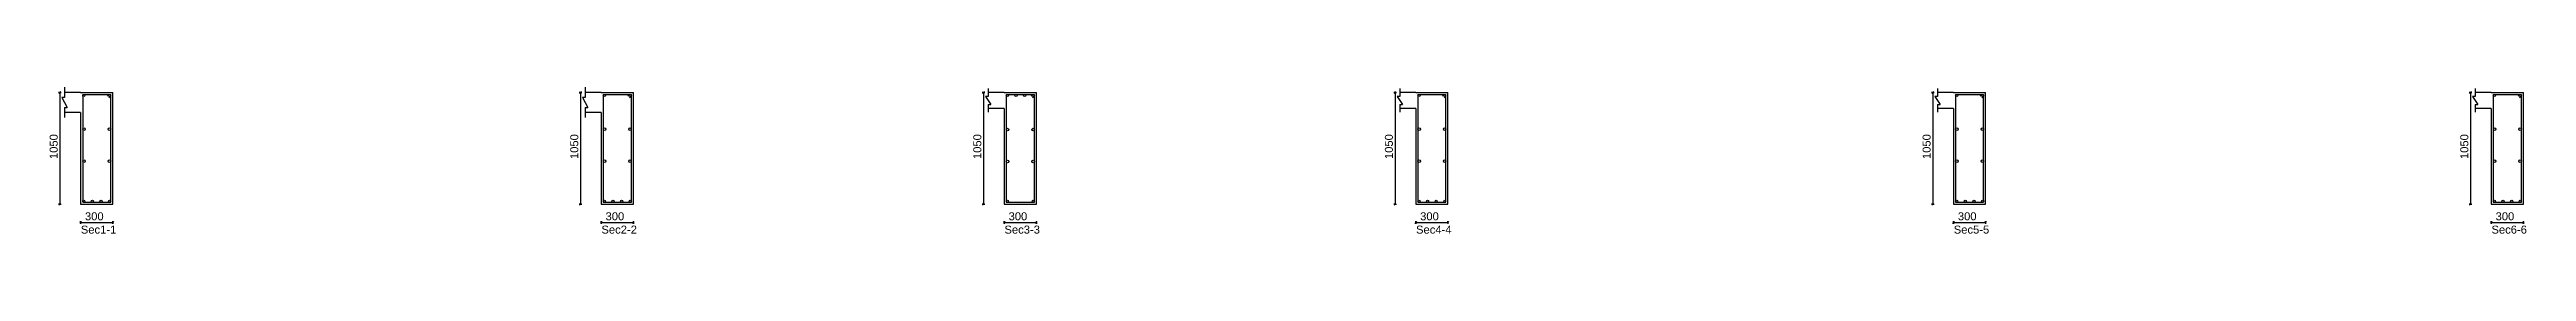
# Model space of a CAD drawing. Extents: x 0 to 98, y 3 to 248.
# Drawn here: x 42.32 to 65.49, y 242.55 to 243.93 of the extents above; entities that cross this region are included whole.
import ezdxf

# ---------------------------------------------------------------- set-up
doc = ezdxf.new("R2010")
doc.units = 0
for name, color, linetype in [('Beam_Cross_Label', 4, 'CONTINUOUS'), ('Beam_CrossSection', 2, 'CONTINUOUS'), ('dim_all', 7, 'CONTINUOUS'), ('main_botbars', 4, 'CONTINUOUS'), ('main_topbars', 4, 'CONTINUOUS'), ('Sidefacebar', 140, 'CONTINUOUS'), ('Stirrup_bar', 1, 'CONTINUOUS')]:
    doc.layers.add(name, color=color, linetype=linetype)
doc.styles.add('STRUDS_Arial', font='ARIAL.TTF', dxfattribs={"height": 0.04})

msp = doc.modelspace()

# ---------------------------------------------------------------- texts
at = {"layer": 'Beam_Cross_Label', "style": 'STRUDS_Arial'}
for s, p in [('Sec1-1', (42.6165, 242.555)), ('Sec2-2', (47.4865, 242.555)), ('Sec3-3', (51.2565, 242.555)), ('Sec4-4', (55.1065, 242.555)), ('Sec5-5', (60.1365, 242.555)), ('Sec6-6', (65.1665, 242.555))]:
    msp.add_text(s, height=0.075, dxfattribs=at).set_placement(p)
at = {"layer": 'dim_all', "style": 'STRUDS_Arial'}
for p in [(42.4, 243.255), (47.27, 243.255), (51.04, 243.255), (54.89, 243.255), (59.92, 243.255), (64.95, 243.255)]:
    msp.add_text('1050', height=0.075, rotation=90, dxfattribs=at).set_placement(p)
for p in [(42.655, 242.68), (47.525, 242.68), (51.295, 242.68), (55.145, 242.68), (60.175, 242.68), (65.205, 242.68)]:
    msp.add_text('300', height=0.075, dxfattribs=at).set_placement(p)

# ---------------------------------------------------------------- linework, layer by layer
at = {"layer": 'Beam_CrossSection'}
for p, q in [((42.465, 243.833), (42.44, 243.833)), ((42.44, 243.833), (42.49, 243.738)), ((42.465, 243.928), (42.465, 243.833)), ((42.615, 243.88), (42.465, 243.88)), ((42.615, 243.88), (42.915, 243.88)), ((42.615, 243.88), (42.615, 243.88)), ((42.915, 242.83), (42.915, 243.88)), ((42.915, 243.88), (42.915, 243.88)), ((47.335, 243.833), (47.31, 243.833)), ((47.31, 243.833), (47.36, 243.738)), ((47.335, 243.928), (47.335, 243.833)), ((47.485, 243.88), (47.335, 243.88)), ((47.485, 243.88), (47.785, 243.88)), ((47.485, 243.88), (47.485, 243.88)), ((47.785, 242.83), (47.785, 243.88)), ((47.785, 243.88), (47.785, 243.88)), ((51.105, 243.843), (51.08, 243.843)), ((51.08, 243.843), (51.13, 243.768)), ((51.105, 243.918), (51.105, 243.843)), ((51.255, 243.88), (51.105, 243.88)), ((51.105, 243.768), (51.105, 243.693)), ((51.105, 243.768), (51.13, 243.768)), ((51.255, 243.88), (51.555, 243.88)), ((51.255, 243.88), (51.255, 243.88)), ((51.555, 242.83), (51.555, 243.88)), ((51.555, 243.88), (51.555, 243.88)), ((54.955, 243.843), (54.93, 243.843)), ((54.93, 243.843), (54.98, 243.768)), ((54.955, 243.918), (54.955, 243.843)), ((55.105, 243.88), (54.955, 243.88)), ((54.955, 243.768), (54.955, 243.693)), ((54.955, 243.768), (54.98, 243.768)), ((55.105, 243.88), (55.405, 243.88)), ((55.105, 243.88), (55.105, 243.88)), ((55.405, 242.83), (55.405, 243.88)), ((55.405, 243.88), (55.405, 243.88)), ((59.985, 243.843), (59.96, 243.843)), ((59.96, 243.843), (60.01, 243.768)), ((59.985, 243.918), (59.985, 243.843)), ((60.135, 243.88), (59.985, 243.88)), ((59.985, 243.768), (59.985, 243.693)), ((59.985, 243.768), (60.01, 243.768)), ((60.135, 243.88), (60.435, 243.88)), ((60.135, 243.88), (60.135, 243.88)), ((60.435, 242.83), (60.435, 243.88)), ((60.435, 243.88), (60.435, 243.88)), ((65.015, 243.843), (64.99, 243.843)), ((64.99, 243.843), (65.04, 243.768)), ((65.015, 243.918), (65.015, 243.843)), ((65.165, 243.88), (65.015, 243.88)), ((65.015, 243.768), (65.015, 243.693)), ((65.015, 243.768), (65.04, 243.768)), ((65.165, 243.88), (65.465, 243.88)), ((65.165, 243.88), (65.165, 243.88)), ((65.465, 242.83), (65.465, 243.88)), ((65.465, 243.88), (65.465, 243.88)), ((42.465, 243.738), (42.465, 243.643)), ((42.465, 243.738), (42.49, 243.738)), ((42.615, 243.69), (42.465, 243.69)), ((42.615, 243.69), (42.615, 242.83)), ((47.335, 243.738), (47.335, 243.643)), ((47.335, 243.738), (47.36, 243.738)), ((47.485, 243.69), (47.335, 243.69)), ((47.485, 243.69), (47.485, 242.83)), ((51.255, 243.73), (51.105, 243.73)), ((51.255, 243.73), (51.255, 242.83)), ((55.105, 243.73), (54.955, 243.73)), ((55.105, 243.73), (55.105, 242.83)), ((60.135, 243.73), (59.985, 243.73)), ((60.135, 243.73), (60.135, 242.83)), ((65.165, 243.73), (65.015, 243.73)), ((65.165, 243.73), (65.165, 242.83)), ((42.615, 242.83), (42.915, 242.83)), ((47.485, 242.83), (47.785, 242.83)), ((51.255, 242.83), (51.555, 242.83)), ((55.105, 242.83), (55.405, 242.83)), ((60.135, 242.83), (60.435, 242.83)), ((65.165, 242.83), (65.465, 242.83))]:
    msp.add_line(p, q, dxfattribs=at)
at = {"layer": 'dim_all'}
for p, q in [((42.42, 243.88), (42.4075, 243.88)), ((42.42, 243.88), (42.4112, 243.871)), ((42.42, 243.88), (42.4289, 243.889)), ((42.42, 243.88), (42.4325, 243.88)), ((42.42, 243.88), (42.42, 242.83)), ((47.29, 243.88), (47.2775, 243.88)), ((47.29, 243.88), (47.2812, 243.871)), ((47.29, 243.88), (47.2989, 243.889)), ((47.29, 243.88), (47.3025, 243.88)), ((47.29, 243.88), (47.29, 242.83)), ((51.06, 243.88), (51.0475, 243.88)), ((51.06, 243.88), (51.0512, 243.871)), ((51.06, 243.88), (51.0689, 243.889)), ((51.06, 243.88), (51.0725, 243.88)), ((51.06, 243.88), (51.06, 242.83)), ((54.91, 243.88), (54.8975, 243.88)), ((54.91, 243.88), (54.9012, 243.871)), ((54.91, 243.88), (54.9188, 243.889)), ((54.91, 243.88), (54.9225, 243.88)), ((54.91, 243.88), (54.91, 242.83)), ((59.94, 243.88), (59.9275, 243.88)), ((59.94, 243.88), (59.9312, 243.871)), ((59.94, 243.88), (59.9489, 243.889)), ((59.94, 243.88), (59.9525, 243.88)), ((59.94, 243.88), (59.94, 242.83)), ((64.97, 243.88), (64.9575, 243.88)), ((64.97, 243.88), (64.9612, 243.871)), ((64.97, 243.88), (64.9789, 243.889)), ((64.97, 243.88), (64.9825, 243.88)), ((64.97, 243.88), (64.97, 242.83)), ((42.42, 242.83), (42.4075, 242.83)), ((42.42, 242.83), (42.4112, 242.821)), ((42.42, 242.83), (42.4289, 242.839)), ((42.42, 242.83), (42.4325, 242.83)), ((47.29, 242.83), (47.2775, 242.83)), ((47.29, 242.83), (47.2812, 242.821)), ((47.29, 242.83), (47.2989, 242.839)), ((47.29, 242.83), (47.3025, 242.83)), ((51.06, 242.83), (51.0475, 242.83)), ((51.06, 242.83), (51.0512, 242.821)), ((51.06, 242.83), (51.0689, 242.839)), ((51.06, 242.83), (51.0725, 242.83)), ((54.91, 242.83), (54.8975, 242.83)), ((54.91, 242.83), (54.9012, 242.821)), ((54.91, 242.83), (54.9188, 242.839)), ((54.91, 242.83), (54.9225, 242.83)), ((59.94, 242.83), (59.9275, 242.83)), ((59.94, 242.83), (59.9312, 242.821)), ((59.94, 242.83), (59.9489, 242.839)), ((59.94, 242.83), (59.9525, 242.83)), ((64.97, 242.83), (64.9575, 242.83)), ((64.97, 242.83), (64.9612, 242.821)), ((64.97, 242.83), (64.9789, 242.839)), ((64.97, 242.83), (64.9825, 242.83)), ((42.615, 242.66), (42.6062, 242.651)), ((42.615, 242.66), (42.615, 242.673)), ((42.615, 242.66), (42.6239, 242.669)), ((42.615, 242.66), (42.615, 242.648)), ((42.615, 242.66), (42.915, 242.66)), ((42.915, 242.66), (42.9062, 242.651)), ((42.915, 242.66), (42.915, 242.673)), ((42.915, 242.66), (42.9239, 242.669)), ((42.915, 242.66), (42.915, 242.648)), ((47.485, 242.66), (47.4762, 242.651)), ((47.485, 242.66), (47.485, 242.673)), ((47.485, 242.66), (47.4939, 242.669)), ((47.485, 242.66), (47.485, 242.648)), ((47.485, 242.66), (47.785, 242.66)), ((47.785, 242.66), (47.7762, 242.651)), ((47.785, 242.66), (47.785, 242.673)), ((47.785, 242.66), (47.7938, 242.669)), ((47.785, 242.66), (47.785, 242.648)), ((51.255, 242.66), (51.2462, 242.651)), ((51.255, 242.66), (51.255, 242.673)), ((51.255, 242.66), (51.2639, 242.669)), ((51.255, 242.66), (51.255, 242.648)), ((51.255, 242.66), (51.555, 242.66)), ((51.555, 242.66), (51.5462, 242.651)), ((51.555, 242.66), (51.555, 242.673)), ((51.555, 242.66), (51.5639, 242.669)), ((51.555, 242.66), (51.555, 242.648)), ((55.105, 242.66), (55.0962, 242.651)), ((55.105, 242.66), (55.105, 242.673)), ((55.105, 242.66), (55.1138, 242.669)), ((55.105, 242.66), (55.105, 242.648)), ((55.105, 242.66), (55.405, 242.66)), ((55.405, 242.66), (55.3962, 242.651)), ((55.405, 242.66), (55.405, 242.673)), ((55.405, 242.66), (55.4138, 242.669)), ((55.405, 242.66), (55.405, 242.648)), ((60.135, 242.66), (60.1262, 242.651)), ((60.135, 242.66), (60.135, 242.673)), ((60.135, 242.66), (60.1439, 242.669)), ((60.135, 242.66), (60.135, 242.648)), ((60.135, 242.66), (60.435, 242.66)), ((60.435, 242.66), (60.4262, 242.651)), ((60.435, 242.66), (60.435, 242.673)), ((60.435, 242.66), (60.4439, 242.669)), ((60.435, 242.66), (60.435, 242.648)), ((65.165, 242.66), (65.1562, 242.651)), ((65.165, 242.66), (65.165, 242.673)), ((65.165, 242.66), (65.1739, 242.669)), ((65.165, 242.66), (65.165, 242.648)), ((65.165, 242.66), (65.465, 242.66)), ((65.465, 242.66), (65.4562, 242.651)), ((65.465, 242.66), (65.465, 242.673)), ((65.465, 242.66), (65.4739, 242.669)), ((65.465, 242.66), (65.465, 242.648))]:
    msp.add_line(p, q, dxfattribs=at)
at = {"layer": 'main_botbars'}
for centre in [(42.6438, 242.859), (42.7246, 242.859), (42.8054, 242.859), (42.8862, 242.859), (47.5138, 242.859), (47.5946, 242.859), (47.6754, 242.859), (47.7562, 242.859), (51.2838, 242.859), (51.5263, 242.859), (55.1338, 242.859), (55.2146, 242.859), (55.2954, 242.859), (55.3762, 242.859), (60.1638, 242.859), (60.2446, 242.859), (60.3254, 242.859), (60.4063, 242.859), (65.1938, 242.859), (65.2746, 242.859), (65.3555, 242.859), (65.4363, 242.859)]:
    msp.add_circle(centre, 0.01, dxfattribs=at)
at = {"layer": 'main_topbars'}
for centre in [(42.6438, 243.851), (42.8863, 243.851), (47.5138, 243.851), (47.7563, 243.851), (51.2838, 243.851), (51.3646, 243.851), (51.4454, 243.851), (51.5262, 243.851), (55.1338, 243.851), (55.3763, 243.851), (60.1638, 243.851), (60.4063, 243.851), (65.1938, 243.851), (65.4363, 243.851)]:
    msp.add_circle(centre, 0.01, dxfattribs=at)
at = {"layer": 'Sidefacebar'}
for centre in [(42.646, 243.535), (42.884, 243.535), (47.516, 243.535), (47.754, 243.535), (51.286, 243.531), (51.524, 243.531), (55.136, 243.535), (55.374, 243.535), (60.166, 243.535), (60.404, 243.535), (65.196, 243.535), (65.434, 243.535), (42.646, 243.235), (42.884, 243.235), (47.516, 243.235), (47.754, 243.235), (51.286, 243.231), (51.524, 243.231), (55.136, 243.235), (55.374, 243.235), (60.166, 243.235), (60.404, 243.235), (65.196, 243.235), (65.434, 243.235)]:
    msp.add_circle(centre, 0.012, dxfattribs=at)
at = {"layer": 'Stirrup_bar'}
for p, q in [((42.6338, 243.861), (42.6338, 242.849)), ((42.6338, 243.861), (42.8963, 243.861)), ((42.8792, 243.858), (42.865, 243.844)), ((42.8933, 243.844), (42.8792, 243.83)), ((42.8963, 242.849), (42.8963, 243.861)), ((47.5038, 243.861), (47.5038, 242.849)), ((47.5038, 243.861), (47.7663, 243.861)), ((47.7492, 243.858), (47.735, 243.844)), ((47.7633, 243.844), (47.7492, 243.83)), ((47.7663, 242.849), (47.7663, 243.861)), ((51.2738, 243.861), (51.2738, 242.849)), ((51.2738, 243.861), (51.5363, 243.861)), ((51.5192, 243.858), (51.505, 243.844)), ((51.5333, 243.844), (51.5192, 243.83)), ((51.5363, 242.849), (51.5363, 243.861)), ((55.1238, 243.861), (55.1238, 242.849)), ((55.1238, 243.861), (55.3863, 243.861)), ((55.3692, 243.858), (55.355, 243.844)), ((55.3833, 243.844), (55.3692, 243.83)), ((55.3863, 242.849), (55.3863, 243.861)), ((60.1538, 243.861), (60.1538, 242.849)), ((60.1538, 243.861), (60.4163, 243.861)), ((60.3992, 243.858), (60.385, 243.844)), ((60.4133, 243.844), (60.3992, 243.83)), ((60.4163, 242.849), (60.4163, 243.861)), ((65.1838, 243.861), (65.1838, 242.849)), ((65.1838, 243.861), (65.4463, 243.861)), ((65.4292, 243.858), (65.4151, 243.844)), ((65.4433, 243.844), (65.4292, 243.83)), ((65.4463, 242.849), (65.4463, 243.861)), ((42.6338, 242.849), (42.8963, 242.849)), ((47.5038, 242.849), (47.7663, 242.849)), ((51.2738, 242.849), (51.5363, 242.849)), ((55.1238, 242.849), (55.3863, 242.849)), ((60.1538, 242.849), (60.4163, 242.849)), ((65.1838, 242.849), (65.4463, 242.849))]:
    msp.add_line(p, q, dxfattribs=at)

msp.set_redraw_order([(e.dxf.handle, doc.entitydb.next_handle()) for e in msp.query("TEXT MTEXT ATTDEF DIMENSION ARC_DIMENSION")])  # texts and dimensions are drawn at this point

doc.saveas('drawing.dxf')
